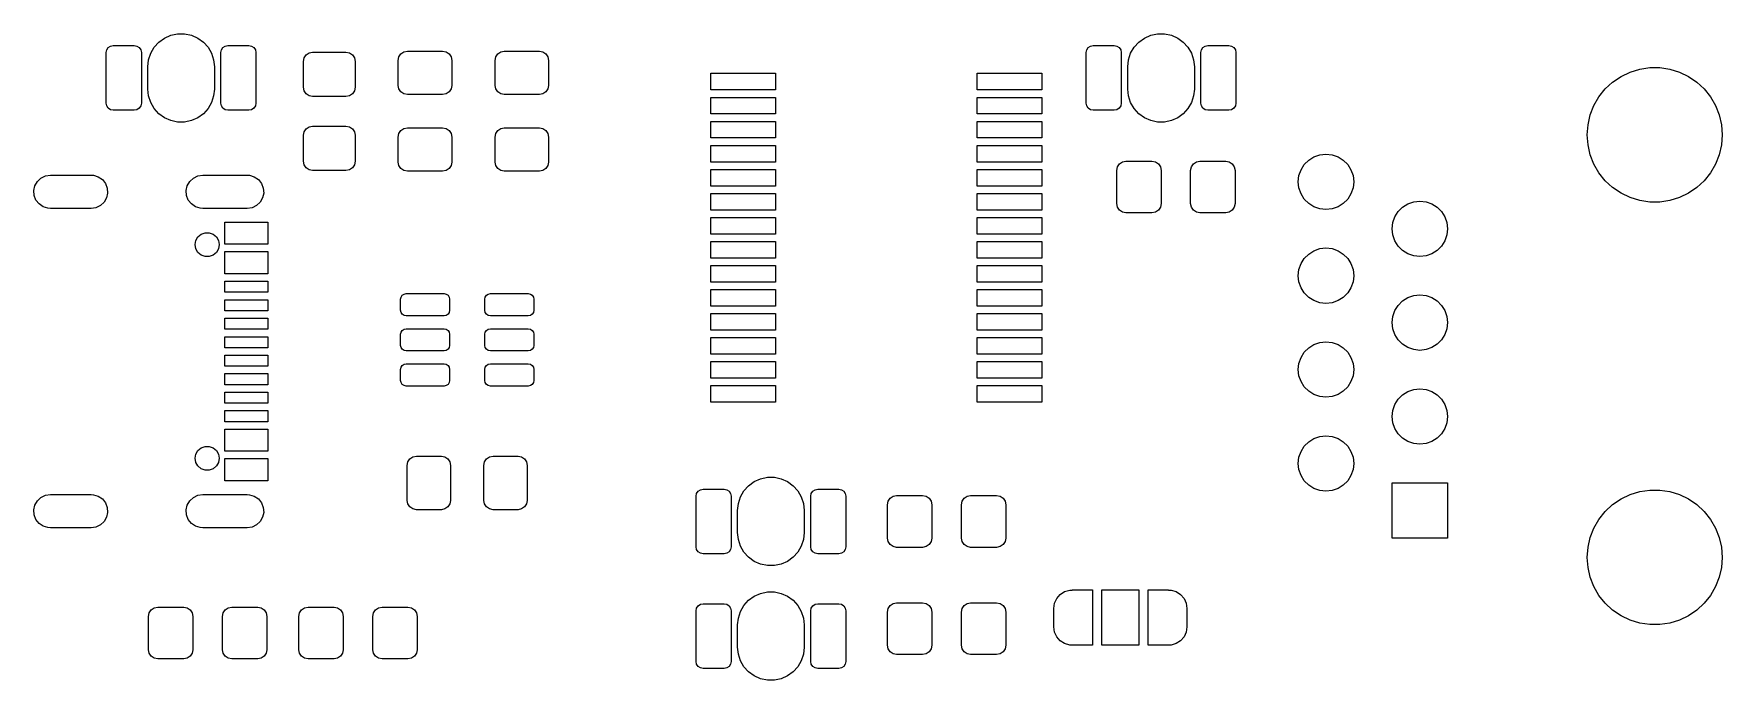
# Model space of a CAD drawing. Extents: x 4.89 to 6.69, y -3.85 to -3.16.
import ezdxf

# ---------------------------------------------------------------- set-up
doc = ezdxf.new("R2010")
doc.units = 0
doc.header["$MEASUREMENT"] = 0
doc.layers.add('BLACK', color=7, linetype='CONTINUOUS')

msp = doc.modelspace()

# ---------------------------------------------------------------- linework, layer by layer
at = {"layer": 'BLACK', "linetype": 'CONTINUOUS'}
for p, q in [((5.02953, -3.16616), (5.03629, -3.16315)), ((5.03629, -3.16315), (5.04354, -3.16161)), ((5.04354, -3.16161), (5.05095, -3.16161)), ((5.05095, -3.16161), (5.05819, -3.16315)), ((5.05819, -3.16315), (5.06496, -3.16616)), ((6.07283, -3.16616), (6.0796, -3.16315)), ((6.0796, -3.16315), (6.08685, -3.16161)), ((6.08685, -3.16161), (6.09425, -3.16161)), ((6.09425, -3.16161), (6.1015, -3.16315)), ((6.1015, -3.16315), (6.10827, -3.16616)), ((4.96752, -3.18169), (4.96809, -3.17883)), ((4.96752, -3.23563), (4.96752, -3.18169)), ((4.96809, -3.17883), (4.96971, -3.1764)), ((4.96971, -3.1764), (4.97214, -3.17478)), ((4.97214, -3.17478), (4.975, -3.17421)), ((4.975, -3.17421), (4.99744, -3.17421)), ((4.99744, -3.17421), (5.0003, -3.17478)), ((5.0003, -3.17478), (5.00273, -3.1764)), ((5.00273, -3.1764), (5.00435, -3.17883)), ((5.00435, -3.17883), (5.00492, -3.18169)), ((5.00492, -3.18169), (5.00492, -3.23563)), ((5.01487, -3.18244), (5.01858, -3.17602)), ((5.01858, -3.17602), (5.02353, -3.17052)), ((5.02353, -3.17052), (5.02953, -3.16616)), ((5.06496, -3.16616), (5.07095, -3.17052)), ((5.07095, -3.17052), (5.07591, -3.17602)), ((5.07591, -3.17602), (5.07961, -3.18244)), ((5.08957, -3.18169), (5.09014, -3.17883)), ((5.08957, -3.23563), (5.08957, -3.18169)), ((5.09014, -3.17883), (5.09176, -3.1764)), ((5.09176, -3.1764), (5.09418, -3.17478)), ((5.09418, -3.17478), (5.09705, -3.17421)), ((5.09705, -3.17421), (5.11949, -3.17421)), ((5.11949, -3.17421), (5.12235, -3.17478)), ((5.12235, -3.17478), (5.12478, -3.1764)), ((5.12478, -3.1764), (5.1264, -3.17883)), ((5.1264, -3.17883), (5.12697, -3.18169)), ((5.12697, -3.18169), (5.12697, -3.23563)), ((5.18352, -3.18191), (5.18728, -3.18116)), ((5.18728, -3.18116), (5.22272, -3.18116)), ((5.22272, -3.18116), (5.22648, -3.18191)), ((5.28125, -3.18306), (5.28444, -3.18093)), ((5.28444, -3.18093), (5.28821, -3.18018)), ((5.28821, -3.18018), (5.32561, -3.18018)), ((5.32561, -3.18018), (5.32938, -3.18093)), ((5.32938, -3.18093), (5.33257, -3.18306)), ((5.38434, -3.18306), (5.38753, -3.18093)), ((5.38753, -3.18093), (5.3913, -3.18018)), ((5.3913, -3.18018), (5.4287, -3.18018)), ((5.4287, -3.18018), (5.43247, -3.18093)), ((5.43247, -3.18093), (5.43566, -3.18306)), ((6.01083, -3.18169), (6.0114, -3.17883)), ((6.01083, -3.23563), (6.01083, -3.18169)), ((6.0114, -3.17883), (6.01302, -3.1764)), ((6.01302, -3.1764), (6.01544, -3.17478)), ((6.01544, -3.17478), (6.01831, -3.17421)), ((6.01831, -3.17421), (6.04075, -3.17421)), ((6.04075, -3.17421), (6.04361, -3.17478)), ((6.04361, -3.17478), (6.04604, -3.1764)), ((6.04604, -3.1764), (6.04766, -3.17883)), ((6.04766, -3.17883), (6.04823, -3.18169)), ((6.04823, -3.18169), (6.04823, -3.23563)), ((6.05818, -3.18244), (6.06189, -3.17602)), ((6.06189, -3.17602), (6.06684, -3.17052)), ((6.06684, -3.17052), (6.07283, -3.16616)), ((6.10827, -3.16616), (6.11426, -3.17052)), ((6.11426, -3.17052), (6.11922, -3.17602)), ((6.11922, -3.17602), (6.12292, -3.18244)), ((6.13287, -3.18169), (6.13344, -3.17883)), ((6.13287, -3.23563), (6.13287, -3.18169)), ((6.13344, -3.17883), (6.13506, -3.1764)), ((6.13506, -3.1764), (6.13749, -3.17478)), ((6.13749, -3.17478), (6.14035, -3.17421)), ((6.14035, -3.17421), (6.1628, -3.17421)), ((6.1628, -3.17421), (6.16566, -3.17478)), ((6.16566, -3.17478), (6.16808, -3.1764)), ((6.16808, -3.1764), (6.16971, -3.17883)), ((6.16971, -3.17883), (6.17028, -3.18169)), ((6.17028, -3.18169), (6.17028, -3.23563)), ((5.01181, -3.19685), (5.01259, -3.18948)), ((5.01181, -3.22047), (5.01181, -3.19685)), ((5.01259, -3.18948), (5.01487, -3.18244)), ((5.07961, -3.18244), (5.0819, -3.18948)), ((5.0819, -3.18948), (5.08268, -3.19685)), ((5.08268, -3.19685), (5.08268, -3.22047)), ((5.17744, -3.191), (5.17819, -3.18724)), ((5.17744, -3.21856), (5.17744, -3.191)), ((5.17819, -3.18724), (5.18032, -3.18404)), ((5.18032, -3.18404), (5.18352, -3.18191)), ((5.22648, -3.18191), (5.22968, -3.18404)), ((5.22968, -3.18404), (5.23181, -3.18724)), ((5.23181, -3.18724), (5.23256, -3.191)), ((5.23256, -3.191), (5.23256, -3.21856)), ((5.27837, -3.19002), (5.27912, -3.18625)), ((5.27837, -3.21659), (5.27837, -3.19002)), ((5.27912, -3.18625), (5.28125, -3.18306)), ((5.33257, -3.18306), (5.3347, -3.18625)), ((5.3347, -3.18625), (5.33545, -3.19002)), ((5.33545, -3.19002), (5.33545, -3.21659)), ((5.38146, -3.19002), (5.38221, -3.18625)), ((5.38146, -3.21659), (5.38146, -3.19002)), ((5.38221, -3.18625), (5.38434, -3.18306)), ((5.43566, -3.18306), (5.43779, -3.18625)), ((5.43779, -3.18625), (5.43854, -3.19002)), ((5.43854, -3.19002), (5.43854, -3.21659)), ((6.05512, -3.19685), (6.05589, -3.18948)), ((6.05512, -3.22047), (6.05512, -3.19685)), ((6.05589, -3.18948), (6.05818, -3.18244)), ((6.12292, -3.18244), (6.12521, -3.18948)), ((6.12521, -3.18948), (6.12598, -3.19685)), ((6.12598, -3.19685), (6.12598, -3.22047)), ((6.58989, -3.20241), (6.60015, -3.19924)), ((6.60015, -3.19924), (6.61077, -3.19764)), ((6.61077, -3.19764), (6.62151, -3.19764)), ((6.62151, -3.19764), (6.63213, -3.19924)), ((6.63213, -3.19924), (6.64239, -3.20241)), ((5.27912, -3.22036), (5.27837, -3.21659)), ((5.33545, -3.21659), (5.3347, -3.22036)), ((5.38221, -3.22036), (5.38146, -3.21659)), ((5.43854, -3.21659), (5.43779, -3.22036)), ((5.61122, -3.22146), (5.61122, -3.20374)), ((5.61122, -3.20374), (5.68012, -3.20374)), ((5.68012, -3.20374), (5.68012, -3.22146)), ((5.89469, -3.22146), (5.89469, -3.20374)), ((5.89469, -3.20374), (5.96358, -3.20374)), ((5.96358, -3.20374), (5.96358, -3.22146)), ((6.56347, -3.22042), (6.57134, -3.21312)), ((6.57134, -3.21312), (6.58022, -3.20707)), ((6.58022, -3.20707), (6.58989, -3.20241)), ((6.64239, -3.20241), (6.65207, -3.20707)), ((6.65207, -3.20707), (6.66094, -3.21312)), ((6.66094, -3.21312), (6.66881, -3.22042)), ((4.96809, -3.23849), (4.96752, -3.23563)), ((5.00492, -3.23563), (5.00435, -3.23849)), ((5.01259, -3.22784), (5.01181, -3.22047)), ((5.01487, -3.23488), (5.01259, -3.22784)), ((5.01858, -3.2413), (5.01487, -3.23488)), ((5.07961, -3.23488), (5.07591, -3.2413)), ((5.0819, -3.22784), (5.07961, -3.23488)), ((5.08268, -3.22047), (5.0819, -3.22784)), ((5.09014, -3.23849), (5.08957, -3.23563)), ((5.12697, -3.23563), (5.1264, -3.23849)), ((5.17819, -3.22233), (5.17744, -3.21856)), ((5.18032, -3.22552), (5.17819, -3.22233)), ((5.18352, -3.22766), (5.18032, -3.22552)), ((5.18728, -3.22841), (5.18352, -3.22766)), ((5.22272, -3.22841), (5.18728, -3.22841)), ((5.22648, -3.22766), (5.22272, -3.22841)), ((5.22968, -3.22552), (5.22648, -3.22766)), ((5.23181, -3.22233), (5.22968, -3.22552)), ((5.23256, -3.21856), (5.23181, -3.22233)), ((5.28125, -3.22355), (5.27912, -3.22036)), ((5.28444, -3.22569), (5.28125, -3.22355)), ((5.28821, -3.22644), (5.28444, -3.22569)), ((5.32561, -3.22644), (5.28821, -3.22644)), ((5.32938, -3.22569), (5.32561, -3.22644)), ((5.33257, -3.22355), (5.32938, -3.22569)), ((5.3347, -3.22036), (5.33257, -3.22355)), ((5.38434, -3.22355), (5.38221, -3.22036)), ((5.38753, -3.22569), (5.38434, -3.22355)), ((5.3913, -3.22644), (5.38753, -3.22569)), ((5.4287, -3.22644), (5.3913, -3.22644)), ((5.43247, -3.22569), (5.4287, -3.22644)), ((5.43566, -3.22355), (5.43247, -3.22569)), ((5.43779, -3.22036), (5.43566, -3.22355)), ((5.68012, -3.22146), (5.61122, -3.22146)), ((5.61122, -3.24705), (5.61122, -3.22933)), ((5.61122, -3.22933), (5.68012, -3.22933)), ((5.68012, -3.22933), (5.68012, -3.24705)), ((5.96358, -3.22146), (5.89469, -3.22146)), ((5.89469, -3.24705), (5.89469, -3.22933)), ((5.89469, -3.22933), (5.96358, -3.22933)), ((5.96358, -3.22933), (5.96358, -3.24705)), ((6.0114, -3.23849), (6.01083, -3.23563)), ((6.04823, -3.23563), (6.04766, -3.23849)), ((6.05589, -3.22784), (6.05512, -3.22047)), ((6.05818, -3.23488), (6.05589, -3.22784)), ((6.06189, -3.2413), (6.05818, -3.23488)), ((6.12292, -3.23488), (6.11922, -3.2413)), ((6.12521, -3.22784), (6.12292, -3.23488)), ((6.12598, -3.22047), (6.12521, -3.22784)), ((6.13344, -3.23849), (6.13287, -3.23563)), ((6.17028, -3.23563), (6.16971, -3.23849)), ((6.55141, -3.23812), (6.55678, -3.22882)), ((6.55678, -3.22882), (6.56347, -3.22042)), ((6.66881, -3.22042), (6.67551, -3.22882)), ((6.67551, -3.22882), (6.68088, -3.23812)), ((4.96971, -3.24092), (4.96809, -3.23849)), ((4.97214, -3.24254), (4.96971, -3.24092)), ((4.975, -3.24311), (4.97214, -3.24254)), ((4.99744, -3.24311), (4.975, -3.24311)), ((5.0003, -3.24254), (4.99744, -3.24311)), ((5.00273, -3.24092), (5.0003, -3.24254)), ((5.00435, -3.23849), (5.00273, -3.24092)), ((5.02353, -3.2468), (5.01858, -3.2413)), ((5.02953, -3.25116), (5.02353, -3.2468)), ((5.03629, -3.25417), (5.02953, -3.25116)), ((5.06496, -3.25116), (5.05819, -3.25417)), ((5.07095, -3.2468), (5.06496, -3.25116)), ((5.07591, -3.2413), (5.07095, -3.2468)), ((5.09176, -3.24092), (5.09014, -3.23849)), ((5.09418, -3.24254), (5.09176, -3.24092)), ((5.09705, -3.24311), (5.09418, -3.24254)), ((5.11949, -3.24311), (5.09705, -3.24311)), ((5.12235, -3.24254), (5.11949, -3.24311)), ((5.12478, -3.24092), (5.12235, -3.24254)), ((5.1264, -3.23849), (5.12478, -3.24092)), ((5.68012, -3.24705), (5.61122, -3.24705)), ((5.96358, -3.24705), (5.89469, -3.24705)), ((6.01302, -3.24092), (6.0114, -3.23849)), ((6.01544, -3.24254), (6.01302, -3.24092)), ((6.01831, -3.24311), (6.01544, -3.24254)), ((6.04075, -3.24311), (6.01831, -3.24311)), ((6.04361, -3.24254), (6.04075, -3.24311)), ((6.04604, -3.24092), (6.04361, -3.24254)), ((6.04766, -3.23849), (6.04604, -3.24092)), ((6.06684, -3.2468), (6.06189, -3.2413)), ((6.07283, -3.25116), (6.06684, -3.2468)), ((6.0796, -3.25417), (6.07283, -3.25116)), ((6.10827, -3.25116), (6.1015, -3.25417)), ((6.11426, -3.2468), (6.10827, -3.25116)), ((6.11922, -3.2413), (6.11426, -3.2468)), ((6.13506, -3.24092), (6.13344, -3.23849)), ((6.13749, -3.24254), (6.13506, -3.24092)), ((6.14035, -3.24311), (6.13749, -3.24254)), ((6.1628, -3.24311), (6.14035, -3.24311)), ((6.16566, -3.24254), (6.1628, -3.24311)), ((6.16808, -3.24092), (6.16566, -3.24254)), ((6.16971, -3.23849), (6.16808, -3.24092)), ((6.54509, -3.25858), (6.54748, -3.24811)), ((6.54748, -3.24811), (6.55141, -3.23812)), ((6.68088, -3.23812), (6.6848, -3.24811)), ((6.6848, -3.24811), (6.68719, -3.25858)), ((5.04354, -3.25571), (5.03629, -3.25417)), ((5.05095, -3.25571), (5.04354, -3.25571)), ((5.05819, -3.25417), (5.05095, -3.25571)), ((5.17744, -3.26974), (5.17819, -3.26598)), ((5.17744, -3.2973), (5.17744, -3.26974)), ((5.17819, -3.26598), (5.18032, -3.26278)), ((5.18032, -3.26278), (5.18352, -3.26065)), ((5.18352, -3.26065), (5.18728, -3.2599)), ((5.18728, -3.2599), (5.22272, -3.2599)), ((5.22272, -3.2599), (5.22648, -3.26065)), ((5.22648, -3.26065), (5.22968, -3.26278)), ((5.22968, -3.26278), (5.23181, -3.26598)), ((5.23181, -3.26598), (5.23256, -3.26974)), ((5.23256, -3.26974), (5.23256, -3.2973)), ((5.27837, -3.27171), (5.27912, -3.26795)), ((5.27912, -3.26795), (5.28125, -3.26475)), ((5.28125, -3.26475), (5.28444, -3.26262)), ((5.28444, -3.26262), (5.28821, -3.26187)), ((5.28821, -3.26187), (5.32561, -3.26187)), ((5.32561, -3.26187), (5.32938, -3.26262)), ((5.32938, -3.26262), (5.33257, -3.26475)), ((5.33257, -3.26475), (5.3347, -3.26795)), ((5.3347, -3.26795), (5.33545, -3.27171)), ((5.38146, -3.27171), (5.38221, -3.26795)), ((5.38221, -3.26795), (5.38434, -3.26475)), ((5.38434, -3.26475), (5.38753, -3.26262)), ((5.38753, -3.26262), (5.3913, -3.26187)), ((5.3913, -3.26187), (5.4287, -3.26187)), ((5.4287, -3.26187), (5.43247, -3.26262)), ((5.43247, -3.26262), (5.43566, -3.26475)), ((5.43566, -3.26475), (5.43779, -3.26795)), ((5.43779, -3.26795), (5.43854, -3.27171)), ((5.61122, -3.27264), (5.61122, -3.25492)), ((5.61122, -3.25492), (5.68012, -3.25492)), ((5.68012, -3.25492), (5.68012, -3.27264)), ((5.89469, -3.27264), (5.89469, -3.25492)), ((5.89469, -3.25492), (5.96358, -3.25492)), ((5.96358, -3.25492), (5.96358, -3.27264)), ((6.08685, -3.25571), (6.0796, -3.25417)), ((6.09425, -3.25571), (6.08685, -3.25571)), ((6.1015, -3.25417), (6.09425, -3.25571)), ((6.54429, -3.26929), (6.54509, -3.25858)), ((6.54509, -3.28), (6.54429, -3.26929)), ((6.68719, -3.25858), (6.68799, -3.26929)), ((6.68799, -3.26929), (6.68719, -3.28)), ((5.27837, -3.29829), (5.27837, -3.27171)), ((5.33545, -3.27171), (5.33545, -3.29829)), ((5.38146, -3.29829), (5.38146, -3.27171)), ((5.43854, -3.27171), (5.43854, -3.29829)), ((5.68012, -3.27264), (5.61122, -3.27264)), ((5.61122, -3.29823), (5.61122, -3.28051)), ((5.61122, -3.28051), (5.68012, -3.28051)), ((5.68012, -3.28051), (5.68012, -3.29823)), ((5.96358, -3.27264), (5.89469, -3.27264)), ((5.89469, -3.29823), (5.89469, -3.28051)), ((5.89469, -3.28051), (5.96358, -3.28051)), ((5.96358, -3.28051), (5.96358, -3.29823)), ((6.54748, -3.29047), (6.54509, -3.28)), ((6.68719, -3.28), (6.6848, -3.29047)), ((5.17819, -3.30107), (5.17744, -3.2973)), ((5.18032, -3.30426), (5.17819, -3.30107)), ((5.18352, -3.3064), (5.18032, -3.30426)), ((5.18728, -3.30715), (5.18352, -3.3064)), ((5.22272, -3.30715), (5.18728, -3.30715)), ((5.22648, -3.3064), (5.22272, -3.30715)), ((5.22968, -3.30426), (5.22648, -3.3064)), ((5.23181, -3.30107), (5.22968, -3.30426)), ((5.23256, -3.2973), (5.23181, -3.30107)), ((5.27912, -3.30205), (5.27837, -3.29829)), ((5.28125, -3.30525), (5.27912, -3.30205)), ((5.28444, -3.30738), (5.28125, -3.30525)), ((5.28821, -3.30813), (5.28444, -3.30738)), ((5.32938, -3.30738), (5.32561, -3.30813)), ((5.33257, -3.30525), (5.32938, -3.30738)), ((5.3347, -3.30205), (5.33257, -3.30525)), ((5.33545, -3.29829), (5.3347, -3.30205)), ((5.38221, -3.30205), (5.38146, -3.29829)), ((5.38434, -3.30525), (5.38221, -3.30205)), ((5.38753, -3.30738), (5.38434, -3.30525)), ((5.3913, -3.30813), (5.38753, -3.30738)), ((5.43247, -3.30738), (5.4287, -3.30813)), ((5.43566, -3.30525), (5.43247, -3.30738)), ((5.43779, -3.30205), (5.43566, -3.30525)), ((5.43854, -3.29829), (5.43779, -3.30205)), ((5.68012, -3.29823), (5.61122, -3.29823)), ((5.61122, -3.32382), (5.61122, -3.3061)), ((5.61122, -3.3061), (5.68012, -3.3061)), ((5.68012, -3.3061), (5.68012, -3.32382)), ((5.96358, -3.29823), (5.89469, -3.29823)), ((5.89469, -3.32382), (5.89469, -3.3061)), ((5.89469, -3.3061), (5.96358, -3.3061)), ((5.96358, -3.3061), (5.96358, -3.32382)), ((6.04331, -3.30709), (6.04406, -3.30332)), ((6.04331, -3.34252), (6.04331, -3.30709)), ((6.04406, -3.30332), (6.04619, -3.30013)), ((6.04619, -3.30013), (6.04938, -3.29799)), ((6.04938, -3.29799), (6.05315, -3.29724)), ((6.05315, -3.29724), (6.08071, -3.29724)), ((6.08071, -3.29724), (6.08448, -3.29799)), ((6.08448, -3.29799), (6.08767, -3.30013)), ((6.08767, -3.30013), (6.0898, -3.30332)), ((6.0898, -3.30332), (6.09055, -3.30709)), ((6.09055, -3.30709), (6.09055, -3.34252)), ((6.12205, -3.30709), (6.1228, -3.30332)), ((6.12205, -3.34252), (6.12205, -3.30709)), ((6.1228, -3.30332), (6.12493, -3.30013)), ((6.12493, -3.30013), (6.12812, -3.29799)), ((6.12812, -3.29799), (6.13189, -3.29724)), ((6.13189, -3.29724), (6.15945, -3.29724)), ((6.15945, -3.29724), (6.16322, -3.29799)), ((6.16322, -3.29799), (6.16641, -3.30013)), ((6.16641, -3.30013), (6.16854, -3.30332)), ((6.16854, -3.30332), (6.16929, -3.30709)), ((6.16929, -3.30709), (6.16929, -3.34252)), ((6.23735, -3.31272), (6.23954, -3.30648)), ((6.23954, -3.30648), (6.24306, -3.30088)), ((6.24306, -3.30088), (6.24773, -3.29621)), ((6.24773, -3.29621), (6.25333, -3.29269)), ((6.25333, -3.29269), (6.25957, -3.2905)), ((6.25957, -3.2905), (6.26614, -3.28976)), ((6.26614, -3.28976), (6.27271, -3.2905)), ((6.27271, -3.2905), (6.27895, -3.29269)), ((6.27895, -3.29269), (6.28455, -3.29621)), ((6.28455, -3.29621), (6.28923, -3.30088)), ((6.28923, -3.30088), (6.29275, -3.30648)), ((6.29275, -3.30648), (6.29493, -3.31272)), ((6.55141, -3.30047), (6.54748, -3.29047)), ((6.55678, -3.30977), (6.55141, -3.30047)), ((6.68088, -3.30047), (6.67551, -3.30977)), ((6.6848, -3.29047), (6.68088, -3.30047)), ((4.8904, -3.3286), (4.89158, -3.32345)), ((4.89158, -3.32345), (4.89422, -3.31888)), ((4.89422, -3.31888), (4.89809, -3.31528)), ((4.89809, -3.31528), (4.90285, -3.31299)), ((4.90285, -3.31299), (4.90807, -3.3122)), ((4.90807, -3.3122), (4.95138, -3.3122)), ((4.95138, -3.3122), (4.95402, -3.3124)), ((4.95402, -3.3124), (4.95906, -3.31396)), ((4.95906, -3.31396), (4.96343, -3.31693)), ((4.96343, -3.31693), (4.96672, -3.32106)), ((4.96672, -3.32106), (4.96865, -3.32598)), ((5.05261, -3.3286), (5.05378, -3.32345)), ((5.05378, -3.32345), (5.05642, -3.31888)), ((5.05642, -3.31888), (5.0603, -3.31528)), ((5.0603, -3.31528), (5.06505, -3.31299)), ((5.06505, -3.31299), (5.07028, -3.3122)), ((5.07028, -3.3122), (5.11752, -3.3122)), ((5.11752, -3.3122), (5.12016, -3.3124)), ((5.12016, -3.3124), (5.12521, -3.31396)), ((5.12521, -3.31396), (5.12957, -3.31693)), ((5.12957, -3.31693), (5.13286, -3.32106)), ((5.13286, -3.32106), (5.13479, -3.32598)), ((5.32561, -3.30813), (5.28821, -3.30813)), ((5.4287, -3.30813), (5.3913, -3.30813)), ((5.68012, -3.32382), (5.61122, -3.32382)), ((5.96358, -3.32382), (5.89469, -3.32382)), ((6.23661, -3.31929), (6.23735, -3.31272)), ((6.23735, -3.32586), (6.23661, -3.31929)), ((6.29493, -3.31272), (6.29567, -3.31929)), ((6.29567, -3.31929), (6.29493, -3.32586)), ((6.56347, -3.31816), (6.55678, -3.30977)), ((6.57134, -3.32547), (6.56347, -3.31816)), ((6.58022, -3.33152), (6.57134, -3.32547)), ((6.66094, -3.32547), (6.65207, -3.33152)), ((6.66881, -3.31816), (6.66094, -3.32547)), ((6.67551, -3.30977), (6.66881, -3.31816)), ((4.8908, -3.33386), (4.8904, -3.3286)), ((4.89273, -3.33878), (4.8908, -3.33386)), ((4.89602, -3.34291), (4.89273, -3.33878)), ((4.90038, -3.34588), (4.89602, -3.34291)), ((4.96523, -3.34097), (4.96136, -3.34456)), ((4.96787, -3.33639), (4.96523, -3.34097)), ((4.96904, -3.33125), (4.96787, -3.33639)), ((4.96865, -3.32598), (4.96904, -3.33125)), ((5.053, -3.33386), (5.05261, -3.3286)), ((5.05493, -3.33878), (5.053, -3.33386)), ((5.05823, -3.34291), (5.05493, -3.33878)), ((5.06259, -3.34588), (5.05823, -3.34291)), ((5.13137, -3.34097), (5.1275, -3.34456)), ((5.13401, -3.33639), (5.13137, -3.34097)), ((5.13519, -3.33125), (5.13401, -3.33639)), ((5.13479, -3.32598), (5.13519, -3.33125)), ((5.61122, -3.34941), (5.61122, -3.33169)), ((5.61122, -3.33169), (5.68012, -3.33169)), ((5.68012, -3.33169), (5.68012, -3.34941)), ((5.89469, -3.34941), (5.89469, -3.33169)), ((5.89469, -3.33169), (5.96358, -3.33169)), ((5.96358, -3.33169), (5.96358, -3.34941)), ((6.04406, -3.34629), (6.04331, -3.34252)), ((6.09055, -3.34252), (6.0898, -3.34629)), ((6.1228, -3.34629), (6.12205, -3.34252)), ((6.16929, -3.34252), (6.16854, -3.34629)), ((6.23954, -3.3321), (6.23735, -3.32586)), ((6.24306, -3.3377), (6.23954, -3.3321)), ((6.24773, -3.34238), (6.24306, -3.3377)), ((6.25333, -3.34589), (6.24773, -3.34238)), ((6.28455, -3.34238), (6.27895, -3.34589)), ((6.28923, -3.3377), (6.28455, -3.34238)), ((6.29275, -3.3321), (6.28923, -3.3377)), ((6.29493, -3.32586), (6.29275, -3.3321)), ((6.34773, -3.34621), (6.35333, -3.34269)), ((6.35333, -3.34269), (6.35957, -3.3405)), ((6.35957, -3.3405), (6.36614, -3.33976)), ((6.36614, -3.33976), (6.37271, -3.3405)), ((6.37271, -3.3405), (6.37895, -3.34269)), ((6.37895, -3.34269), (6.38455, -3.34621)), ((6.58989, -3.33617), (6.58022, -3.33152)), ((6.60015, -3.33934), (6.58989, -3.33617)), ((6.61077, -3.34094), (6.60015, -3.33934)), ((6.62151, -3.34094), (6.61077, -3.34094)), ((6.63213, -3.33934), (6.62151, -3.34094)), ((6.64239, -3.33617), (6.63213, -3.33934)), ((6.65207, -3.33152), (6.64239, -3.33617)), ((4.90543, -3.34744), (4.90038, -3.34588)), ((4.90807, -3.34764), (4.90543, -3.34744)), ((4.95138, -3.34764), (4.90807, -3.34764)), ((4.9566, -3.34685), (4.95138, -3.34764)), ((4.96136, -3.34456), (4.9566, -3.34685)), ((5.06764, -3.34744), (5.06259, -3.34588)), ((5.07028, -3.34764), (5.06764, -3.34744)), ((5.11752, -3.34764), (5.07028, -3.34764)), ((5.12274, -3.34685), (5.11752, -3.34764)), ((5.1275, -3.34456), (5.12274, -3.34685)), ((5.68012, -3.34941), (5.61122, -3.34941)), ((5.61122, -3.375), (5.61122, -3.35728)), ((5.61122, -3.35728), (5.68012, -3.35728)), ((5.68012, -3.35728), (5.68012, -3.375)), ((5.96358, -3.34941), (5.89469, -3.34941)), ((5.89469, -3.375), (5.89469, -3.35728)), ((5.89469, -3.35728), (5.96358, -3.35728)), ((5.96358, -3.35728), (5.96358, -3.375)), ((6.04619, -3.34948), (6.04406, -3.34629)), ((6.04938, -3.35161), (6.04619, -3.34948)), ((6.05315, -3.35236), (6.04938, -3.35161)), ((6.08071, -3.35236), (6.05315, -3.35236)), ((6.08448, -3.35161), (6.08071, -3.35236)), ((6.08767, -3.34948), (6.08448, -3.35161)), ((6.0898, -3.34629), (6.08767, -3.34948)), ((6.12493, -3.34948), (6.1228, -3.34629)), ((6.12812, -3.35161), (6.12493, -3.34948)), ((6.13189, -3.35236), (6.12812, -3.35161)), ((6.15945, -3.35236), (6.13189, -3.35236)), ((6.16322, -3.35161), (6.15945, -3.35236)), ((6.16641, -3.34948), (6.16322, -3.35161)), ((6.16854, -3.34629), (6.16641, -3.34948)), ((6.25957, -3.34808), (6.25333, -3.34589)), ((6.26614, -3.34882), (6.25957, -3.34808)), ((6.27271, -3.34808), (6.26614, -3.34882)), ((6.27895, -3.34589), (6.27271, -3.34808)), ((6.33735, -3.36272), (6.33954, -3.35648)), ((6.33954, -3.35648), (6.34306, -3.35088)), ((6.34306, -3.35088), (6.34773, -3.34621)), ((6.38455, -3.34621), (6.38923, -3.35088)), ((6.38923, -3.35088), (6.39275, -3.35648)), ((6.39275, -3.35648), (6.39493, -3.36272)), ((5.06298, -3.38184), (5.0652, -3.378)), ((5.0652, -3.378), (5.0686, -3.37514)), ((5.0686, -3.37514), (5.07278, -3.37362)), ((5.07278, -3.37362), (5.07722, -3.37362)), ((5.07722, -3.37362), (5.0814, -3.37514)), ((5.0814, -3.37514), (5.0848, -3.378)), ((5.0848, -3.378), (5.08702, -3.38184)), ((5.0939, -3.38583), (5.0939, -3.3622)), ((5.0939, -3.3622), (5.13957, -3.3622)), ((5.13957, -3.3622), (5.13957, -3.38583)), ((5.68012, -3.375), (5.61122, -3.375)), ((5.96358, -3.375), (5.89469, -3.375)), ((6.33661, -3.36929), (6.33735, -3.36272)), ((6.33735, -3.37586), (6.33661, -3.36929)), ((6.33954, -3.3821), (6.33735, -3.37586)), ((6.39493, -3.37586), (6.39275, -3.3821)), ((6.39493, -3.36272), (6.39567, -3.36929)), ((6.39567, -3.36929), (6.39493, -3.37586)), ((5.0622, -3.38622), (5.06298, -3.38184)), ((5.06298, -3.3906), (5.0622, -3.38622)), ((5.0652, -3.39445), (5.06298, -3.3906)), ((5.0686, -3.3973), (5.0652, -3.39445)), ((5.07278, -3.39882), (5.0686, -3.3973)), ((5.0814, -3.3973), (5.07722, -3.39882)), ((5.0848, -3.39445), (5.0814, -3.3973)), ((5.08702, -3.3906), (5.0848, -3.39445)), ((5.08702, -3.38184), (5.0878, -3.38622)), ((5.0878, -3.38622), (5.08702, -3.3906)), ((5.13957, -3.38583), (5.0939, -3.38583)), ((5.0939, -3.41732), (5.0939, -3.3937)), ((5.0939, -3.3937), (5.13957, -3.3937)), ((5.13957, -3.3937), (5.13957, -3.41732)), ((5.61122, -3.40059), (5.61122, -3.38287)), ((5.61122, -3.38287), (5.68012, -3.38287)), ((5.68012, -3.38287), (5.68012, -3.40059)), ((5.89469, -3.40059), (5.89469, -3.38287)), ((5.89469, -3.38287), (5.96358, -3.38287)), ((5.96358, -3.38287), (5.96358, -3.40059)), ((6.24306, -3.40088), (6.24773, -3.39621)), ((6.24773, -3.39621), (6.25333, -3.39269)), ((6.25333, -3.39269), (6.25957, -3.3905)), ((6.25957, -3.3905), (6.26614, -3.38976)), ((6.26614, -3.38976), (6.27271, -3.3905)), ((6.27271, -3.3905), (6.27895, -3.39269)), ((6.27895, -3.39269), (6.28455, -3.39621)), ((6.28455, -3.39621), (6.28923, -3.40088)), ((6.34306, -3.3877), (6.33954, -3.3821)), ((6.34773, -3.39238), (6.34306, -3.3877)), ((6.35333, -3.39589), (6.34773, -3.39238)), ((6.35957, -3.39808), (6.35333, -3.39589)), ((6.37895, -3.39589), (6.37271, -3.39808)), ((6.38455, -3.39238), (6.37895, -3.39589)), ((6.38923, -3.3877), (6.38455, -3.39238)), ((6.39275, -3.3821), (6.38923, -3.3877)), ((5.07722, -3.39882), (5.07278, -3.39882)), ((5.68012, -3.40059), (5.61122, -3.40059)), ((5.61122, -3.42618), (5.61122, -3.40846)), ((5.61122, -3.40846), (5.68012, -3.40846)), ((5.68012, -3.40846), (5.68012, -3.42618)), ((5.96358, -3.40059), (5.89469, -3.40059)), ((5.89469, -3.42618), (5.89469, -3.40846)), ((5.89469, -3.40846), (5.96358, -3.40846)), ((5.96358, -3.40846), (5.96358, -3.42618)), ((6.23661, -3.41929), (6.23735, -3.41272)), ((6.23735, -3.41272), (6.23954, -3.40648)), ((6.23954, -3.40648), (6.24306, -3.40088)), ((6.28923, -3.40088), (6.29275, -3.40648)), ((6.29275, -3.40648), (6.29493, -3.41272)), ((6.29493, -3.41272), (6.29567, -3.41929)), ((6.36614, -3.39882), (6.35957, -3.39808)), ((6.37271, -3.39808), (6.36614, -3.39882)), ((5.13957, -3.41732), (5.0939, -3.41732)), ((5.0939, -3.43701), (5.0939, -3.4252)), ((5.0939, -3.4252), (5.13957, -3.4252)), ((5.13957, -3.4252), (5.13957, -3.43701)), ((5.68012, -3.42618), (5.61122, -3.42618)), ((5.96358, -3.42618), (5.89469, -3.42618)), ((6.23735, -3.42586), (6.23661, -3.41929)), ((6.23954, -3.4321), (6.23735, -3.42586)), ((6.24306, -3.4377), (6.23954, -3.4321)), ((6.29275, -3.4321), (6.28923, -3.4377)), ((6.29493, -3.42586), (6.29275, -3.4321)), ((6.29567, -3.41929), (6.29493, -3.42586)), ((5.13957, -3.43701), (5.0939, -3.43701)), ((5.0939, -3.45669), (5.0939, -3.44488)), ((5.0939, -3.44488), (5.13957, -3.44488)), ((5.13957, -3.44488), (5.13957, -3.45669)), ((5.281, -3.44429), (5.28145, -3.44203)), ((5.281, -3.4561), (5.281, -3.44429)), ((5.28145, -3.44203), (5.28273, -3.44012)), ((5.28273, -3.44012), (5.28465, -3.43884)), ((5.28465, -3.43884), (5.28691, -3.43839)), ((5.28691, -3.43839), (5.32726, -3.43839)), ((5.32726, -3.43839), (5.32952, -3.43884)), ((5.32952, -3.43884), (5.33144, -3.44012)), ((5.33144, -3.44012), (5.33272, -3.44203)), ((5.33272, -3.44203), (5.33317, -3.44429)), ((5.33317, -3.44429), (5.33317, -3.4561)), ((5.37057, -3.44429), (5.37102, -3.44203)), ((5.37057, -3.4561), (5.37057, -3.44429)), ((5.37102, -3.44203), (5.3723, -3.44012)), ((5.3723, -3.44012), (5.37422, -3.43884)), ((5.37422, -3.43884), (5.37648, -3.43839)), ((5.37648, -3.43839), (5.41683, -3.43839)), ((5.41683, -3.43839), (5.41909, -3.43884)), ((5.41909, -3.43884), (5.42101, -3.44012)), ((5.42101, -3.44012), (5.42229, -3.44203)), ((5.42229, -3.44203), (5.42274, -3.44429)), ((5.42274, -3.44429), (5.42274, -3.4561)), ((5.61122, -3.45177), (5.61122, -3.43406)), ((5.61122, -3.43406), (5.68012, -3.43406)), ((5.68012, -3.43406), (5.68012, -3.45177)), ((5.89469, -3.45177), (5.89469, -3.43406)), ((5.89469, -3.43406), (5.96358, -3.43406)), ((5.96358, -3.43406), (5.96358, -3.45177)), ((6.24773, -3.44238), (6.24306, -3.4377)), ((6.25333, -3.44589), (6.24773, -3.44238)), ((6.25957, -3.44808), (6.25333, -3.44589)), ((6.26614, -3.44882), (6.25957, -3.44808)), ((6.27271, -3.44808), (6.26614, -3.44882)), ((6.27895, -3.44589), (6.27271, -3.44808)), ((6.28455, -3.44238), (6.27895, -3.44589)), ((6.28923, -3.4377), (6.28455, -3.44238)), ((6.33954, -3.45648), (6.34306, -3.45088)), ((6.34306, -3.45088), (6.34773, -3.44621)), ((6.34773, -3.44621), (6.35333, -3.44269)), ((6.35333, -3.44269), (6.35957, -3.4405)), ((6.35957, -3.4405), (6.36614, -3.43976)), ((6.36614, -3.43976), (6.37271, -3.4405)), ((6.37271, -3.4405), (6.37895, -3.44269)), ((6.37895, -3.44269), (6.38455, -3.44621)), ((6.38455, -3.44621), (6.38923, -3.45088)), ((6.38923, -3.45088), (6.39275, -3.45648)), ((5.13957, -3.45669), (5.0939, -3.45669)), ((5.0939, -3.47638), (5.0939, -3.46457)), ((5.0939, -3.46457), (5.13957, -3.46457)), ((5.13957, -3.46457), (5.13957, -3.47638)), ((5.28145, -3.45836), (5.281, -3.4561)), ((5.28273, -3.46028), (5.28145, -3.45836)), ((5.28465, -3.46156), (5.28273, -3.46028)), ((5.28691, -3.46201), (5.28465, -3.46156)), ((5.32726, -3.46201), (5.28691, -3.46201)), ((5.32952, -3.46156), (5.32726, -3.46201)), ((5.33144, -3.46028), (5.32952, -3.46156)), ((5.33272, -3.45836), (5.33144, -3.46028)), ((5.33317, -3.4561), (5.33272, -3.45836)), ((5.37102, -3.45836), (5.37057, -3.4561)), ((5.3723, -3.46028), (5.37102, -3.45836)), ((5.37422, -3.46156), (5.3723, -3.46028)), ((5.37648, -3.46201), (5.37422, -3.46156)), ((5.41683, -3.46201), (5.37648, -3.46201)), ((5.41909, -3.46156), (5.41683, -3.46201)), ((5.42101, -3.46028), (5.41909, -3.46156)), ((5.42229, -3.45836), (5.42101, -3.46028)), ((5.42274, -3.4561), (5.42229, -3.45836)), ((5.68012, -3.45177), (5.61122, -3.45177)), ((5.61122, -3.47736), (5.61122, -3.45965)), ((5.61122, -3.45965), (5.68012, -3.45965)), ((5.68012, -3.45965), (5.68012, -3.47736)), ((5.96358, -3.45177), (5.89469, -3.45177)), ((5.89469, -3.47736), (5.89469, -3.45965)), ((5.89469, -3.45965), (5.96358, -3.45965)), ((5.96358, -3.45965), (5.96358, -3.47736)), ((6.33661, -3.46929), (6.33735, -3.46272)), ((6.33735, -3.47586), (6.33661, -3.46929)), ((6.33735, -3.46272), (6.33954, -3.45648)), ((6.39275, -3.45648), (6.39493, -3.46272)), ((6.39493, -3.46272), (6.39567, -3.46929)), ((6.39567, -3.46929), (6.39493, -3.47586)), ((5.13957, -3.47638), (5.0939, -3.47638)), ((5.0939, -3.49606), (5.0939, -3.48425)), ((5.0939, -3.48425), (5.13957, -3.48425)), ((5.13957, -3.48425), (5.13957, -3.49606)), ((5.281, -3.48169), (5.28145, -3.47943)), ((5.281, -3.4935), (5.281, -3.48169)), ((5.28145, -3.47943), (5.28273, -3.47752)), ((5.28273, -3.47752), (5.28465, -3.47624)), ((5.28465, -3.47624), (5.28691, -3.47579)), ((5.28691, -3.47579), (5.32726, -3.47579)), ((5.32726, -3.47579), (5.32952, -3.47624)), ((5.32952, -3.47624), (5.33144, -3.47752)), ((5.33144, -3.47752), (5.33272, -3.47943)), ((5.33272, -3.47943), (5.33317, -3.48169)), ((5.33317, -3.48169), (5.33317, -3.4935)), ((5.37057, -3.48169), (5.37102, -3.47943)), ((5.37057, -3.4935), (5.37057, -3.48169)), ((5.37102, -3.47943), (5.3723, -3.47752)), ((5.3723, -3.47752), (5.37422, -3.47624)), ((5.37422, -3.47624), (5.37648, -3.47579)), ((5.37648, -3.47579), (5.41683, -3.47579)), ((5.41683, -3.47579), (5.41909, -3.47624)), ((5.41909, -3.47624), (5.42101, -3.47752)), ((5.42101, -3.47752), (5.42229, -3.47943)), ((5.42229, -3.47943), (5.42274, -3.48169)), ((5.42274, -3.48169), (5.42274, -3.4935)), ((5.68012, -3.47736), (5.61122, -3.47736)), ((5.61122, -3.50295), (5.61122, -3.48524)), ((5.61122, -3.48524), (5.68012, -3.48524)), ((5.68012, -3.48524), (5.68012, -3.50295)), ((5.96358, -3.47736), (5.89469, -3.47736)), ((5.89469, -3.50295), (5.89469, -3.48524)), ((5.89469, -3.48524), (5.96358, -3.48524)), ((5.96358, -3.48524), (5.96358, -3.50295)), ((6.33954, -3.4821), (6.33735, -3.47586)), ((6.34306, -3.4877), (6.33954, -3.4821)), ((6.39275, -3.4821), (6.38923, -3.4877)), ((6.39493, -3.47586), (6.39275, -3.4821)), ((5.13957, -3.49606), (5.0939, -3.49606)), ((5.0939, -3.51575), (5.0939, -3.50394)), ((5.0939, -3.50394), (5.13957, -3.50394)), ((5.13957, -3.50394), (5.13957, -3.51575)), ((5.28145, -3.49576), (5.281, -3.4935)), ((5.28273, -3.49768), (5.28145, -3.49576)), ((5.28465, -3.49896), (5.28273, -3.49768)), ((5.28691, -3.49941), (5.28465, -3.49896)), ((5.32726, -3.49941), (5.28691, -3.49941)), ((5.32952, -3.49896), (5.32726, -3.49941)), ((5.33144, -3.49768), (5.32952, -3.49896)), ((5.33272, -3.49576), (5.33144, -3.49768)), ((5.33317, -3.4935), (5.33272, -3.49576)), ((5.37102, -3.49576), (5.37057, -3.4935)), ((5.3723, -3.49768), (5.37102, -3.49576)), ((5.37422, -3.49896), (5.3723, -3.49768)), ((5.37648, -3.49941), (5.37422, -3.49896)), ((5.41683, -3.49941), (5.37648, -3.49941)), ((5.41909, -3.49896), (5.41683, -3.49941)), ((5.42101, -3.49768), (5.41909, -3.49896)), ((5.42229, -3.49576), (5.42101, -3.49768)), ((5.42274, -3.4935), (5.42229, -3.49576)), ((5.68012, -3.50295), (5.61122, -3.50295)), ((5.96358, -3.50295), (5.89469, -3.50295)), ((6.23954, -3.50648), (6.24306, -3.50088)), ((6.24306, -3.50088), (6.24773, -3.49621)), ((6.24773, -3.49621), (6.25333, -3.49269)), ((6.25333, -3.49269), (6.25957, -3.4905)), ((6.25957, -3.4905), (6.26614, -3.48976)), ((6.26614, -3.48976), (6.27271, -3.4905)), ((6.27271, -3.4905), (6.27895, -3.49269)), ((6.27895, -3.49269), (6.28455, -3.49621)), ((6.28455, -3.49621), (6.28923, -3.50088)), ((6.28923, -3.50088), (6.29275, -3.50648)), ((6.34773, -3.49238), (6.34306, -3.4877)), ((6.35333, -3.49589), (6.34773, -3.49238)), ((6.35957, -3.49808), (6.35333, -3.49589)), ((6.36614, -3.49882), (6.35957, -3.49808)), ((6.37271, -3.49808), (6.36614, -3.49882)), ((6.37895, -3.49589), (6.37271, -3.49808)), ((6.38455, -3.49238), (6.37895, -3.49589)), ((6.38923, -3.4877), (6.38455, -3.49238)), ((5.13957, -3.51575), (5.0939, -3.51575)), ((5.281, -3.51909), (5.28145, -3.51683)), ((5.281, -3.53091), (5.281, -3.51909)), ((5.28145, -3.51683), (5.28273, -3.51492)), ((5.28273, -3.51492), (5.28465, -3.51364)), ((5.28465, -3.51364), (5.28691, -3.51319)), ((5.28691, -3.51319), (5.32726, -3.51319)), ((5.32726, -3.51319), (5.32952, -3.51364)), ((5.32952, -3.51364), (5.33144, -3.51492)), ((5.33144, -3.51492), (5.33272, -3.51683)), ((5.33272, -3.51683), (5.33317, -3.51909)), ((5.33317, -3.51909), (5.33317, -3.53091)), ((5.37057, -3.51909), (5.37102, -3.51683)), ((5.37057, -3.53091), (5.37057, -3.51909)), ((5.37102, -3.51683), (5.3723, -3.51492)), ((5.3723, -3.51492), (5.37422, -3.51364)), ((5.37422, -3.51364), (5.37648, -3.51319)), ((5.37648, -3.51319), (5.41683, -3.51319)), ((5.41683, -3.51319), (5.41909, -3.51364)), ((5.41909, -3.51364), (5.42101, -3.51492)), ((5.42101, -3.51492), (5.42229, -3.51683)), ((5.42229, -3.51683), (5.42274, -3.51909)), ((5.42274, -3.51909), (5.42274, -3.53091)), ((5.61122, -3.52854), (5.61122, -3.51083)), ((5.61122, -3.51083), (5.68012, -3.51083)), ((5.68012, -3.51083), (5.68012, -3.52854)), ((5.89469, -3.52854), (5.89469, -3.51083)), ((5.89469, -3.51083), (5.96358, -3.51083)), ((5.96358, -3.51083), (5.96358, -3.52854)), ((6.23661, -3.51929), (6.23735, -3.51272)), ((6.23735, -3.52586), (6.23661, -3.51929)), ((6.23735, -3.51272), (6.23954, -3.50648)), ((6.29275, -3.50648), (6.29493, -3.51272)), ((6.29493, -3.51272), (6.29567, -3.51929)), ((6.29567, -3.51929), (6.29493, -3.52586)), ((5.0939, -3.53543), (5.0939, -3.52362)), ((5.0939, -3.52362), (5.13957, -3.52362)), ((5.13957, -3.53543), (5.0939, -3.53543)), ((5.13957, -3.52362), (5.13957, -3.53543)), ((5.28145, -3.53317), (5.281, -3.53091)), ((5.28273, -3.53508), (5.28145, -3.53317)), ((5.28465, -3.53636), (5.28273, -3.53508)), ((5.28691, -3.53681), (5.28465, -3.53636)), ((5.32726, -3.53681), (5.28691, -3.53681)), ((5.32952, -3.53636), (5.32726, -3.53681)), ((5.33144, -3.53508), (5.32952, -3.53636)), ((5.33272, -3.53317), (5.33144, -3.53508)), ((5.33317, -3.53091), (5.33272, -3.53317)), ((5.37102, -3.53317), (5.37057, -3.53091)), ((5.3723, -3.53508), (5.37102, -3.53317)), ((5.37422, -3.53636), (5.3723, -3.53508)), ((5.37648, -3.53681), (5.37422, -3.53636)), ((5.41683, -3.53681), (5.37648, -3.53681)), ((5.41909, -3.53636), (5.41683, -3.53681)), ((5.42101, -3.53508), (5.41909, -3.53636)), ((5.42229, -3.53317), (5.42101, -3.53508)), ((5.42274, -3.53091), (5.42229, -3.53317)), ((5.68012, -3.52854), (5.61122, -3.52854)), ((5.61122, -3.55413), (5.61122, -3.53642)), ((5.61122, -3.53642), (5.68012, -3.53642)), ((5.68012, -3.53642), (5.68012, -3.55413)), ((5.96358, -3.52854), (5.89469, -3.52854)), ((5.89469, -3.55413), (5.89469, -3.53642)), ((5.89469, -3.53642), (5.96358, -3.53642)), ((5.96358, -3.53642), (5.96358, -3.55413)), ((6.23954, -3.5321), (6.23735, -3.52586)), ((6.24306, -3.5377), (6.23954, -3.5321)), ((6.24773, -3.54238), (6.24306, -3.5377)), ((6.28923, -3.5377), (6.28455, -3.54238)), ((6.29275, -3.5321), (6.28923, -3.5377)), ((6.29493, -3.52586), (6.29275, -3.5321)), ((6.35333, -3.54269), (6.35957, -3.5405)), ((6.35957, -3.5405), (6.36614, -3.53976)), ((6.36614, -3.53976), (6.37271, -3.5405)), ((6.37271, -3.5405), (6.37895, -3.54269)), ((5.0939, -3.55512), (5.0939, -3.54331)), ((5.0939, -3.54331), (5.13957, -3.54331)), ((5.13957, -3.55512), (5.0939, -3.55512)), ((5.13957, -3.54331), (5.13957, -3.55512)), ((5.68012, -3.55413), (5.61122, -3.55413)), ((5.96358, -3.55413), (5.89469, -3.55413)), ((6.25333, -3.54589), (6.24773, -3.54238)), ((6.25957, -3.54808), (6.25333, -3.54589)), ((6.26614, -3.54882), (6.25957, -3.54808)), ((6.27271, -3.54808), (6.26614, -3.54882)), ((6.27895, -3.54589), (6.27271, -3.54808)), ((6.28455, -3.54238), (6.27895, -3.54589)), ((6.33735, -3.56272), (6.33954, -3.55648)), ((6.33954, -3.55648), (6.34306, -3.55088)), ((6.34306, -3.55088), (6.34773, -3.54621)), ((6.34773, -3.54621), (6.35333, -3.54269)), ((6.37895, -3.54269), (6.38455, -3.54621)), ((6.38455, -3.54621), (6.38923, -3.55088)), ((6.38923, -3.55088), (6.39275, -3.55648)), ((6.39275, -3.55648), (6.39493, -3.56272)), ((5.0939, -3.5748), (5.0939, -3.56299)), ((5.0939, -3.56299), (5.13957, -3.56299)), ((5.13957, -3.5748), (5.0939, -3.5748)), ((5.13957, -3.56299), (5.13957, -3.5748)), ((6.33661, -3.56929), (6.33735, -3.56272)), ((6.33735, -3.57586), (6.33661, -3.56929)), ((6.33954, -3.5821), (6.33735, -3.57586)), ((6.39493, -3.57586), (6.39275, -3.5821)), ((6.39493, -3.56272), (6.39567, -3.56929)), ((6.39567, -3.56929), (6.39493, -3.57586)), ((5.0939, -3.6063), (5.0939, -3.58268)), ((5.0939, -3.58268), (5.13957, -3.58268)), ((5.13957, -3.58268), (5.13957, -3.6063)), ((6.24773, -3.59621), (6.25333, -3.59269)), ((6.25333, -3.59269), (6.25957, -3.5905)), ((6.25957, -3.5905), (6.26614, -3.58976)), ((6.26614, -3.58976), (6.27271, -3.5905)), ((6.27271, -3.5905), (6.27895, -3.59269)), ((6.27895, -3.59269), (6.28455, -3.59621)), ((6.34306, -3.5877), (6.33954, -3.5821)), ((6.34773, -3.59238), (6.34306, -3.5877)), ((6.35333, -3.59589), (6.34773, -3.59238)), ((6.38455, -3.59238), (6.37895, -3.59589)), ((6.38923, -3.5877), (6.38455, -3.59238)), ((6.39275, -3.5821), (6.38923, -3.5877)), ((5.0622, -3.61378), (5.06298, -3.6094)), ((5.06298, -3.6094), (5.0652, -3.60555)), ((5.0652, -3.60555), (5.0686, -3.6027)), ((5.0686, -3.6027), (5.07278, -3.60118)), ((5.07278, -3.60118), (5.07722, -3.60118)), ((5.07722, -3.60118), (5.0814, -3.6027)), ((5.0814, -3.6027), (5.0848, -3.60555)), ((5.0848, -3.60555), (5.08702, -3.6094)), ((5.08702, -3.6094), (5.0878, -3.61378)), ((5.13957, -3.6063), (5.0939, -3.6063)), ((5.29078, -3.61434), (5.29397, -3.61221)), ((5.29397, -3.61221), (5.29774, -3.61146)), ((5.29774, -3.61146), (5.32431, -3.61146)), ((5.32431, -3.61146), (5.32808, -3.61221)), ((5.32808, -3.61221), (5.33127, -3.61434)), ((5.37247, -3.61434), (5.37566, -3.61221)), ((5.37566, -3.61221), (5.37943, -3.61146)), ((5.37943, -3.61146), (5.406, -3.61146)), ((5.406, -3.61146), (5.40977, -3.61221)), ((5.40977, -3.61221), (5.41296, -3.61434)), ((6.23661, -3.61929), (6.23735, -3.61272)), ((6.23735, -3.61272), (6.23954, -3.60648)), ((6.23954, -3.60648), (6.24306, -3.60088)), ((6.24306, -3.60088), (6.24773, -3.59621)), ((6.28455, -3.59621), (6.28923, -3.60088)), ((6.28923, -3.60088), (6.29275, -3.60648)), ((6.29275, -3.60648), (6.29493, -3.61272)), ((6.29493, -3.61272), (6.29567, -3.61929)), ((6.35957, -3.59808), (6.35333, -3.59589)), ((6.36614, -3.59882), (6.35957, -3.59808)), ((6.37271, -3.59808), (6.36614, -3.59882)), ((6.37895, -3.59589), (6.37271, -3.59808)), ((5.06298, -3.61816), (5.0622, -3.61378)), ((5.0652, -3.622), (5.06298, -3.61816)), ((5.0686, -3.62486), (5.0652, -3.622)), ((5.07278, -3.62638), (5.0686, -3.62486)), ((5.07722, -3.62638), (5.07278, -3.62638)), ((5.0814, -3.62486), (5.07722, -3.62638)), ((5.0848, -3.622), (5.0814, -3.62486)), ((5.08702, -3.61816), (5.0848, -3.622)), ((5.0878, -3.61378), (5.08702, -3.61816)), ((5.0939, -3.6378), (5.0939, -3.61417)), ((5.0939, -3.61417), (5.13957, -3.61417)), ((5.13957, -3.61417), (5.13957, -3.6378)), ((5.28789, -3.6213), (5.28864, -3.61753)), ((5.28789, -3.6587), (5.28789, -3.6213)), ((5.28864, -3.61753), (5.29078, -3.61434)), ((5.33127, -3.61434), (5.3334, -3.61753)), ((5.3334, -3.61753), (5.33415, -3.6213)), ((5.33415, -3.6213), (5.33415, -3.6587)), ((5.36959, -3.6213), (5.37034, -3.61753)), ((5.36959, -3.6587), (5.36959, -3.6213)), ((5.37034, -3.61753), (5.37247, -3.61434)), ((5.41296, -3.61434), (5.4151, -3.61753)), ((5.4151, -3.61753), (5.41585, -3.6213)), ((5.41585, -3.6213), (5.41585, -3.6587)), ((6.23735, -3.62586), (6.23661, -3.61929)), ((6.23954, -3.6321), (6.23735, -3.62586)), ((6.29493, -3.62586), (6.29275, -3.6321)), ((6.29567, -3.61929), (6.29493, -3.62586)), ((5.13957, -3.6378), (5.0939, -3.6378)), ((5.59604, -3.65127), (5.59766, -3.64884)), ((5.59766, -3.64884), (5.60009, -3.64722)), ((5.60009, -3.64722), (5.60295, -3.64665)), ((5.60295, -3.64665), (5.62539, -3.64665)), ((5.62539, -3.64665), (5.62826, -3.64722)), ((5.62826, -3.64722), (5.63068, -3.64884)), ((5.63068, -3.64884), (5.6323, -3.65127)), ((5.64283, -3.65488), (5.64653, -3.64846)), ((5.64653, -3.64846), (5.65149, -3.64296)), ((5.65149, -3.64296), (5.65748, -3.63861)), ((5.65748, -3.63861), (5.66425, -3.63559)), ((5.66425, -3.63559), (5.67149, -3.63405)), ((5.67149, -3.63405), (5.6789, -3.63405)), ((5.6789, -3.63405), (5.68615, -3.63559)), ((5.68615, -3.63559), (5.69291, -3.63861)), ((5.69291, -3.63861), (5.69891, -3.64296)), ((5.69891, -3.64296), (5.70386, -3.64846)), ((5.70386, -3.64846), (5.70757, -3.65488)), ((5.71809, -3.65127), (5.71971, -3.64884)), ((5.71971, -3.64884), (5.72214, -3.64722)), ((5.72214, -3.64722), (5.725, -3.64665)), ((5.725, -3.64665), (5.74744, -3.64665)), ((5.74744, -3.64665), (5.7503, -3.64722)), ((5.7503, -3.64722), (5.75273, -3.64884)), ((5.75273, -3.64884), (5.75435, -3.65127)), ((6.24306, -3.6377), (6.23954, -3.6321)), ((6.24773, -3.64238), (6.24306, -3.6377)), ((6.25333, -3.64589), (6.24773, -3.64238)), ((6.25957, -3.64808), (6.25333, -3.64589)), ((6.26614, -3.64882), (6.25957, -3.64808)), ((6.27271, -3.64808), (6.26614, -3.64882)), ((6.27895, -3.64589), (6.27271, -3.64808)), ((6.28455, -3.64238), (6.27895, -3.64589)), ((6.28923, -3.6377), (6.28455, -3.64238)), ((6.29275, -3.6321), (6.28923, -3.6377)), ((6.33661, -3.69882), (6.33661, -3.63976)), ((6.33661, -3.63976), (6.39567, -3.63976)), ((6.39567, -3.63976), (6.39567, -3.69882)), ((6.60015, -3.64924), (6.61077, -3.64764)), ((6.61077, -3.64764), (6.62151, -3.64764)), ((6.62151, -3.64764), (6.63213, -3.64924)), ((4.8904, -3.66875), (4.89158, -3.66361)), ((4.89158, -3.66361), (4.89422, -3.65903)), ((4.89422, -3.65903), (4.89809, -3.65544)), ((4.89809, -3.65544), (4.90285, -3.65315)), ((4.90285, -3.65315), (4.90807, -3.65236)), ((4.90807, -3.65236), (4.95138, -3.65236)), ((4.95138, -3.65236), (4.95402, -3.65256)), ((4.95402, -3.65256), (4.95906, -3.65412)), ((4.95906, -3.65412), (4.96343, -3.65709)), ((4.96343, -3.65709), (4.96672, -3.66122)), ((4.96672, -3.66122), (4.96865, -3.66614)), ((4.96865, -3.66614), (4.96904, -3.6714)), ((5.05261, -3.66875), (5.05378, -3.66361)), ((5.05378, -3.66361), (5.05642, -3.65903)), ((5.05642, -3.65903), (5.0603, -3.65544)), ((5.0603, -3.65544), (5.06505, -3.65315)), ((5.06505, -3.65315), (5.07028, -3.65236)), ((5.07028, -3.65236), (5.11752, -3.65236)), ((5.11752, -3.65236), (5.12016, -3.65256)), ((5.12016, -3.65256), (5.12521, -3.65412)), ((5.12521, -3.65412), (5.12957, -3.65709)), ((5.12957, -3.65709), (5.13286, -3.66122)), ((5.13286, -3.66122), (5.13479, -3.66614)), ((5.13479, -3.66614), (5.13519, -3.6714)), ((5.28864, -3.66247), (5.28789, -3.6587)), ((5.29078, -3.66566), (5.28864, -3.66247)), ((5.29397, -3.66779), (5.29078, -3.66566)), ((5.33127, -3.66566), (5.32808, -3.66779)), ((5.3334, -3.66247), (5.33127, -3.66566)), ((5.33415, -3.6587), (5.3334, -3.66247)), ((5.37034, -3.66247), (5.36959, -3.6587)), ((5.37247, -3.66566), (5.37034, -3.66247)), ((5.37566, -3.66779), (5.37247, -3.66566)), ((5.41296, -3.66566), (5.40977, -3.66779)), ((5.4151, -3.66247), (5.41296, -3.66566)), ((5.41585, -3.6587), (5.4151, -3.66247)), ((5.59547, -3.65413), (5.59604, -3.65127)), ((5.59547, -3.70807), (5.59547, -3.65413)), ((5.6323, -3.65127), (5.63287, -3.65413)), ((5.63287, -3.65413), (5.63287, -3.70807)), ((5.63976, -3.66929), (5.64054, -3.66192)), ((5.64054, -3.66192), (5.64283, -3.65488)), ((5.70757, -3.65488), (5.70986, -3.66192)), ((5.70986, -3.66192), (5.71063, -3.66929)), ((5.71752, -3.65413), (5.71809, -3.65127)), ((5.71752, -3.70807), (5.71752, -3.65413)), ((5.75435, -3.65127), (5.75492, -3.65413)), ((5.75492, -3.65413), (5.75492, -3.70807)), ((5.79921, -3.66339), (5.79996, -3.65962)), ((5.79921, -3.69882), (5.79921, -3.66339)), ((5.79996, -3.65962), (5.8021, -3.65643)), ((5.8021, -3.65643), (5.80529, -3.65429)), ((5.80529, -3.65429), (5.80906, -3.65354)), ((5.80906, -3.65354), (5.83661, -3.65354)), ((5.83661, -3.65354), (5.84038, -3.65429)), ((5.84038, -3.65429), (5.84357, -3.65643)), ((5.84357, -3.65643), (5.84571, -3.65962)), ((5.84571, -3.65962), (5.84646, -3.66339)), ((5.84646, -3.66339), (5.84646, -3.69882)), ((5.87795, -3.66339), (5.8787, -3.65962)), ((5.87795, -3.69882), (5.87795, -3.66339)), ((5.8787, -3.65962), (5.88084, -3.65643)), ((5.88084, -3.65643), (5.88403, -3.65429)), ((5.88403, -3.65429), (5.8878, -3.65354)), ((5.8878, -3.65354), (5.91535, -3.65354)), ((5.91535, -3.65354), (5.91912, -3.65429)), ((5.91912, -3.65429), (5.92231, -3.65643)), ((5.92231, -3.65643), (5.92445, -3.65962)), ((5.92445, -3.65962), (5.9252, -3.66339)), ((5.9252, -3.66339), (5.9252, -3.69882)), ((6.56347, -3.67042), (6.57134, -3.66312)), ((6.57134, -3.66312), (6.58022, -3.65707)), ((6.58022, -3.65707), (6.58989, -3.65241)), ((6.58989, -3.65241), (6.60015, -3.64924)), ((6.63213, -3.64924), (6.64239, -3.65241)), ((6.64239, -3.65241), (6.65207, -3.65707)), ((6.65207, -3.65707), (6.66094, -3.66312)), ((6.66094, -3.66312), (6.66881, -3.67042)), ((4.8908, -3.67402), (4.8904, -3.66875)), ((4.89273, -3.67894), (4.8908, -3.67402)), ((4.89602, -3.68307), (4.89273, -3.67894)), ((4.90038, -3.68604), (4.89602, -3.68307)), ((4.96136, -3.68472), (4.9566, -3.68701)), ((4.96523, -3.68112), (4.96136, -3.68472)), ((4.96787, -3.67655), (4.96523, -3.68112)), ((4.96904, -3.6714), (4.96787, -3.67655)), ((5.053, -3.67402), (5.05261, -3.66875)), ((5.05493, -3.67894), (5.053, -3.67402)), ((5.05823, -3.68307), (5.05493, -3.67894)), ((5.06259, -3.68604), (5.05823, -3.68307)), ((5.1275, -3.68472), (5.12274, -3.68701)), ((5.13137, -3.68112), (5.1275, -3.68472)), ((5.13401, -3.67655), (5.13137, -3.68112)), ((5.13519, -3.6714), (5.13401, -3.67655)), ((5.29774, -3.66854), (5.29397, -3.66779)), ((5.32431, -3.66854), (5.29774, -3.66854)), ((5.32808, -3.66779), (5.32431, -3.66854)), ((5.37943, -3.66854), (5.37566, -3.66779)), ((5.406, -3.66854), (5.37943, -3.66854)), ((5.40977, -3.66779), (5.406, -3.66854)), ((5.63976, -3.69291), (5.63976, -3.66929)), ((5.71063, -3.66929), (5.71063, -3.69291)), ((6.55141, -3.68812), (6.55678, -3.67882)), ((6.55678, -3.67882), (6.56347, -3.67042)), ((6.66881, -3.67042), (6.67551, -3.67882)), ((6.67551, -3.67882), (6.68088, -3.68812)), ((4.90543, -3.6876), (4.90038, -3.68604)), ((4.90807, -3.6878), (4.90543, -3.6876)), ((4.95138, -3.6878), (4.90807, -3.6878)), ((4.9566, -3.68701), (4.95138, -3.6878)), ((5.06764, -3.6876), (5.06259, -3.68604)), ((5.07028, -3.6878), (5.06764, -3.6876)), ((5.11752, -3.6878), (5.07028, -3.6878)), ((5.12274, -3.68701), (5.11752, -3.6878)), ((5.64054, -3.70028), (5.63976, -3.69291)), ((5.64283, -3.70733), (5.64054, -3.70028)), ((5.70986, -3.70028), (5.70757, -3.70733)), ((5.71063, -3.69291), (5.70986, -3.70028)), ((5.79996, -3.70259), (5.79921, -3.69882)), ((5.8021, -3.70578), (5.79996, -3.70259)), ((5.84571, -3.70259), (5.84357, -3.70578)), ((5.84646, -3.69882), (5.84571, -3.70259)), ((5.8787, -3.70259), (5.87795, -3.69882)), ((5.88084, -3.70578), (5.8787, -3.70259)), ((5.92445, -3.70259), (5.92231, -3.70578)), ((5.9252, -3.69882), (5.92445, -3.70259)), ((6.39567, -3.69882), (6.33661, -3.69882)), ((6.54509, -3.70858), (6.54748, -3.69811)), ((6.54748, -3.69811), (6.55141, -3.68812)), ((6.68088, -3.68812), (6.6848, -3.69811)), ((6.6848, -3.69811), (6.68719, -3.70858)), ((5.59604, -3.71093), (5.59547, -3.70807)), ((5.59766, -3.71336), (5.59604, -3.71093)), ((5.60009, -3.71498), (5.59766, -3.71336)), ((5.60295, -3.71555), (5.60009, -3.71498)), ((5.62539, -3.71555), (5.60295, -3.71555)), ((5.62826, -3.71498), (5.62539, -3.71555)), ((5.63068, -3.71336), (5.62826, -3.71498)), ((5.6323, -3.71093), (5.63068, -3.71336)), ((5.63287, -3.70807), (5.6323, -3.71093)), ((5.64653, -3.71374), (5.64283, -3.70733)), ((5.65149, -3.71925), (5.64653, -3.71374)), ((5.65748, -3.7236), (5.65149, -3.71925)), ((5.69891, -3.71925), (5.69291, -3.7236)), ((5.70386, -3.71374), (5.69891, -3.71925)), ((5.70757, -3.70733), (5.70386, -3.71374)), ((5.71809, -3.71093), (5.71752, -3.70807)), ((5.71971, -3.71336), (5.71809, -3.71093)), ((5.72214, -3.71498), (5.71971, -3.71336)), ((5.725, -3.71555), (5.72214, -3.71498)), ((5.74744, -3.71555), (5.725, -3.71555)), ((5.7503, -3.71498), (5.74744, -3.71555)), ((5.75273, -3.71336), (5.7503, -3.71498)), ((5.75435, -3.71093), (5.75273, -3.71336)), ((5.75492, -3.70807), (5.75435, -3.71093)), ((5.80529, -3.70791), (5.8021, -3.70578)), ((5.80906, -3.70866), (5.80529, -3.70791)), ((5.83661, -3.70866), (5.80906, -3.70866)), ((5.84038, -3.70791), (5.83661, -3.70866)), ((5.84357, -3.70578), (5.84038, -3.70791)), ((5.88403, -3.70791), (5.88084, -3.70578)), ((5.8878, -3.70866), (5.88403, -3.70791)), ((5.91535, -3.70866), (5.8878, -3.70866)), ((5.91912, -3.70791), (5.91535, -3.70866)), ((5.92231, -3.70578), (5.91912, -3.70791)), ((6.54429, -3.71929), (6.54509, -3.70858)), ((6.54509, -3.73), (6.54429, -3.71929)), ((6.68719, -3.70858), (6.68799, -3.71929)), ((6.68799, -3.71929), (6.68719, -3.73)), ((5.66425, -3.72661), (5.65748, -3.7236)), ((5.67149, -3.72815), (5.66425, -3.72661)), ((5.6789, -3.72815), (5.67149, -3.72815)), ((5.68615, -3.72661), (5.6789, -3.72815)), ((5.69291, -3.7236), (5.68615, -3.72661)), ((6.54748, -3.74047), (6.54509, -3.73)), ((6.68719, -3.73), (6.6848, -3.74047)), ((5.66425, -3.75764), (5.67149, -3.7561)), ((5.67149, -3.7561), (5.6789, -3.7561)), ((5.6789, -3.7561), (5.68615, -3.75764)), ((5.98317, -3.75875), (5.98789, -3.75572)), ((5.98789, -3.75572), (5.99326, -3.75414)), ((5.99326, -3.75414), (5.99606, -3.75414)), ((5.99606, -3.75414), (5.99606, -3.75394)), ((5.99606, -3.75394), (6.01772, -3.75394)), ((6.01772, -3.75394), (6.01772, -3.81299)), ((6.02756, -3.81299), (6.02756, -3.75394)), ((6.02756, -3.75394), (6.06693, -3.75394)), ((6.06693, -3.75394), (6.06693, -3.81299)), ((6.07677, -3.81299), (6.07677, -3.75394)), ((6.07677, -3.75394), (6.09843, -3.75394)), ((6.09843, -3.75394), (6.09843, -3.75414)), ((6.09843, -3.75414), (6.10123, -3.75414)), ((6.10123, -3.75414), (6.1066, -3.75572)), ((6.1066, -3.75572), (6.11132, -3.75875)), ((6.55141, -3.75047), (6.54748, -3.74047)), ((6.55678, -3.75977), (6.55141, -3.75047)), ((6.68088, -3.75047), (6.67551, -3.75977)), ((6.6848, -3.74047), (6.68088, -3.75047)), ((5.01552, -3.77532), (5.01871, -3.77319)), ((5.01871, -3.77319), (5.02248, -3.77244)), ((5.02248, -3.77244), (5.05004, -3.77244)), ((5.05004, -3.77244), (5.05381, -3.77319)), ((5.05381, -3.77319), (5.057, -3.77532)), ((5.09426, -3.77532), (5.09745, -3.77319)), ((5.09745, -3.77319), (5.10122, -3.77244)), ((5.10122, -3.77244), (5.12878, -3.77244)), ((5.12878, -3.77244), (5.13255, -3.77319)), ((5.13255, -3.77319), (5.13574, -3.77532)), ((5.17552, -3.77532), (5.17871, -3.77319)), ((5.17871, -3.77319), (5.18248, -3.77244)), ((5.18248, -3.77244), (5.21004, -3.77244)), ((5.21004, -3.77244), (5.21381, -3.77319)), ((5.21381, -3.77319), (5.217, -3.77532)), ((5.25426, -3.77532), (5.25745, -3.77319)), ((5.25745, -3.77319), (5.26122, -3.77244)), ((5.26122, -3.77244), (5.28878, -3.77244)), ((5.28878, -3.77244), (5.29255, -3.77319)), ((5.29255, -3.77319), (5.29574, -3.77532)), ((5.59547, -3.77618), (5.59604, -3.77332)), ((5.59604, -3.77332), (5.59766, -3.77089)), ((5.59766, -3.77089), (5.60009, -3.76927)), ((5.60009, -3.76927), (5.60295, -3.7687)), ((5.60295, -3.7687), (5.62539, -3.7687)), ((5.62539, -3.7687), (5.62826, -3.76927)), ((5.62826, -3.76927), (5.63068, -3.77089)), ((5.63068, -3.77089), (5.6323, -3.77332)), ((5.6323, -3.77332), (5.63287, -3.77618)), ((5.64283, -3.77693), (5.64653, -3.77051)), ((5.64653, -3.77051), (5.65149, -3.76501)), ((5.65149, -3.76501), (5.65748, -3.76065)), ((5.65748, -3.76065), (5.66425, -3.75764)), ((5.68615, -3.75764), (5.69291, -3.76065)), ((5.69291, -3.76065), (5.69891, -3.76501)), ((5.69891, -3.76501), (5.70386, -3.77051)), ((5.70386, -3.77051), (5.70757, -3.77693)), ((5.71752, -3.77618), (5.71809, -3.77332)), ((5.71809, -3.77332), (5.71971, -3.77089)), ((5.71971, -3.77089), (5.72214, -3.76927)), ((5.72214, -3.76927), (5.725, -3.7687)), ((5.725, -3.7687), (5.74744, -3.7687)), ((5.74744, -3.7687), (5.7503, -3.76927)), ((5.7503, -3.76927), (5.75273, -3.77089)), ((5.75273, -3.77089), (5.75435, -3.77332)), ((5.75435, -3.77332), (5.75492, -3.77618)), ((5.79921, -3.77756), (5.79996, -3.77379)), ((5.79996, -3.77379), (5.8021, -3.7706)), ((5.8021, -3.7706), (5.80529, -3.76847)), ((5.80529, -3.76847), (5.80906, -3.76772)), ((5.80906, -3.76772), (5.83661, -3.76772)), ((5.83661, -3.76772), (5.84038, -3.76847)), ((5.84038, -3.76847), (5.84357, -3.7706)), ((5.84357, -3.7706), (5.84571, -3.77379)), ((5.84571, -3.77379), (5.84646, -3.77756)), ((5.87795, -3.77756), (5.8787, -3.77379)), ((5.8787, -3.77379), (5.88084, -3.7706)), ((5.88084, -3.7706), (5.88403, -3.76847)), ((5.88403, -3.76847), (5.8878, -3.76772)), ((5.8878, -3.76772), (5.91535, -3.76772)), ((5.91535, -3.76772), (5.91912, -3.76847)), ((5.91912, -3.76847), (5.92231, -3.7706)), ((5.92231, -3.7706), (5.92445, -3.77379)), ((5.92445, -3.77379), (5.9252, -3.77756)), ((5.97638, -3.77362), (5.97718, -3.76808)), ((5.97638, -3.79331), (5.97638, -3.77362)), ((5.97718, -3.76808), (5.9795, -3.76298)), ((5.9795, -3.76298), (5.98317, -3.75875)), ((6.11132, -3.75875), (6.11499, -3.76298)), ((6.11499, -3.76298), (6.11731, -3.76808)), ((6.11731, -3.76808), (6.11811, -3.77362)), ((6.11811, -3.77362), (6.11811, -3.79331)), ((6.56347, -3.76816), (6.55678, -3.75977)), ((6.57134, -3.77547), (6.56347, -3.76816)), ((6.66881, -3.76816), (6.66094, -3.77547)), ((6.67551, -3.75977), (6.66881, -3.76816)), ((5.01264, -3.78228), (5.01339, -3.77852)), ((5.01264, -3.81772), (5.01264, -3.78228)), ((5.01339, -3.77852), (5.01552, -3.77532)), ((5.057, -3.77532), (5.05913, -3.77852)), ((5.05913, -3.77852), (5.05988, -3.78228)), ((5.05988, -3.78228), (5.05988, -3.81772)), ((5.09138, -3.78228), (5.09213, -3.77852)), ((5.09138, -3.81772), (5.09138, -3.78228)), ((5.09213, -3.77852), (5.09426, -3.77532)), ((5.13574, -3.77532), (5.13787, -3.77852)), ((5.13787, -3.77852), (5.13862, -3.78228)), ((5.13862, -3.78228), (5.13862, -3.81772)), ((5.17264, -3.78228), (5.17339, -3.77852)), ((5.17264, -3.81772), (5.17264, -3.78228)), ((5.17339, -3.77852), (5.17552, -3.77532)), ((5.217, -3.77532), (5.21913, -3.77852)), ((5.21913, -3.77852), (5.21988, -3.78228)), ((5.21988, -3.78228), (5.21988, -3.81772)), ((5.25138, -3.78228), (5.25213, -3.77852)), ((5.25138, -3.81772), (5.25138, -3.78228)), ((5.25213, -3.77852), (5.25426, -3.77532)), ((5.29574, -3.77532), (5.29787, -3.77852)), ((5.29787, -3.77852), (5.29862, -3.78228)), ((5.29862, -3.78228), (5.29862, -3.81772)), ((5.59547, -3.83012), (5.59547, -3.77618)), ((5.63287, -3.77618), (5.63287, -3.83012)), ((5.63976, -3.79134), (5.64054, -3.78397)), ((5.63976, -3.81496), (5.63976, -3.79134)), ((5.64054, -3.78397), (5.64283, -3.77693)), ((5.70757, -3.77693), (5.70986, -3.78397)), ((5.70986, -3.78397), (5.71063, -3.79134)), ((5.71063, -3.79134), (5.71063, -3.81496)), ((5.71752, -3.83012), (5.71752, -3.77618)), ((5.75492, -3.77618), (5.75492, -3.83012)), ((5.79921, -3.81299), (5.79921, -3.77756)), ((5.84646, -3.77756), (5.84646, -3.81299)), ((5.87795, -3.81299), (5.87795, -3.77756)), ((5.9252, -3.77756), (5.9252, -3.81299)), ((6.58022, -3.78152), (6.57134, -3.77547)), ((6.58989, -3.78618), (6.58022, -3.78152)), ((6.60015, -3.78934), (6.58989, -3.78618)), ((6.61077, -3.79094), (6.60015, -3.78934)), ((6.62151, -3.79094), (6.61077, -3.79094)), ((6.63213, -3.78934), (6.62151, -3.79094)), ((6.64239, -3.78618), (6.63213, -3.78934)), ((6.65207, -3.78152), (6.64239, -3.78618)), ((6.66094, -3.77547), (6.65207, -3.78152)), ((5.97718, -3.79885), (5.97638, -3.79331)), ((5.9795, -3.80395), (5.97718, -3.79885)), ((5.98317, -3.80818), (5.9795, -3.80395)), ((5.98789, -3.81121), (5.98317, -3.80818)), ((6.11132, -3.80818), (6.1066, -3.81121)), ((6.11499, -3.80395), (6.11132, -3.80818)), ((6.11731, -3.79885), (6.11499, -3.80395)), ((6.11811, -3.79331), (6.11731, -3.79885)), ((5.01339, -3.82148), (5.01264, -3.81772)), ((5.01552, -3.82468), (5.01339, -3.82148)), ((5.01871, -3.82681), (5.01552, -3.82468)), ((5.02248, -3.82756), (5.01871, -3.82681)), ((5.05004, -3.82756), (5.02248, -3.82756)), ((5.05381, -3.82681), (5.05004, -3.82756)), ((5.057, -3.82468), (5.05381, -3.82681)), ((5.05913, -3.82148), (5.057, -3.82468)), ((5.05988, -3.81772), (5.05913, -3.82148)), ((5.09213, -3.82148), (5.09138, -3.81772)), ((5.09426, -3.82468), (5.09213, -3.82148)), ((5.09745, -3.82681), (5.09426, -3.82468)), ((5.10122, -3.82756), (5.09745, -3.82681)), ((5.12878, -3.82756), (5.10122, -3.82756)), ((5.13255, -3.82681), (5.12878, -3.82756)), ((5.13574, -3.82468), (5.13255, -3.82681)), ((5.13787, -3.82148), (5.13574, -3.82468)), ((5.13862, -3.81772), (5.13787, -3.82148)), ((5.17339, -3.82148), (5.17264, -3.81772)), ((5.17552, -3.82468), (5.17339, -3.82148)), ((5.17871, -3.82681), (5.17552, -3.82468)), ((5.18248, -3.82756), (5.17871, -3.82681)), ((5.21004, -3.82756), (5.18248, -3.82756)), ((5.21381, -3.82681), (5.21004, -3.82756)), ((5.217, -3.82468), (5.21381, -3.82681)), ((5.21913, -3.82148), (5.217, -3.82468)), ((5.21988, -3.81772), (5.21913, -3.82148)), ((5.25213, -3.82148), (5.25138, -3.81772)), ((5.25426, -3.82468), (5.25213, -3.82148)), ((5.25745, -3.82681), (5.25426, -3.82468)), ((5.26122, -3.82756), (5.25745, -3.82681)), ((5.28878, -3.82756), (5.26122, -3.82756)), ((5.29255, -3.82681), (5.28878, -3.82756)), ((5.29574, -3.82468), (5.29255, -3.82681)), ((5.29787, -3.82148), (5.29574, -3.82468)), ((5.29862, -3.81772), (5.29787, -3.82148)), ((5.64054, -3.82233), (5.63976, -3.81496)), ((5.64283, -3.82937), (5.64054, -3.82233)), ((5.70986, -3.82233), (5.70757, -3.82937)), ((5.71063, -3.81496), (5.70986, -3.82233)), ((5.79996, -3.81676), (5.79921, -3.81299)), ((5.8021, -3.81995), (5.79996, -3.81676)), ((5.80529, -3.82209), (5.8021, -3.81995)), ((5.80906, -3.82283), (5.80529, -3.82209)), ((5.83661, -3.82283), (5.80906, -3.82283)), ((5.84038, -3.82209), (5.83661, -3.82283)), ((5.84357, -3.81995), (5.84038, -3.82209)), ((5.84571, -3.81676), (5.84357, -3.81995)), ((5.84646, -3.81299), (5.84571, -3.81676)), ((5.8787, -3.81676), (5.87795, -3.81299)), ((5.88084, -3.81995), (5.8787, -3.81676)), ((5.88403, -3.82209), (5.88084, -3.81995)), ((5.8878, -3.82283), (5.88403, -3.82209)), ((5.91535, -3.82283), (5.8878, -3.82283)), ((5.91912, -3.82209), (5.91535, -3.82283)), ((5.92231, -3.81995), (5.91912, -3.82209)), ((5.92445, -3.81676), (5.92231, -3.81995)), ((5.9252, -3.81299), (5.92445, -3.81676)), ((5.99326, -3.81279), (5.98789, -3.81121)), ((5.99606, -3.81279), (5.99326, -3.81279)), ((5.99606, -3.81299), (5.99606, -3.81279)), ((6.01772, -3.81299), (5.99606, -3.81299)), ((6.06693, -3.81299), (6.02756, -3.81299)), ((6.09843, -3.81299), (6.07677, -3.81299)), ((6.10123, -3.81279), (6.09843, -3.81279)), ((6.09843, -3.81279), (6.09843, -3.81299)), ((6.1066, -3.81121), (6.10123, -3.81279)), ((5.59604, -3.83298), (5.59547, -3.83012)), ((5.59766, -3.83541), (5.59604, -3.83298)), ((5.60009, -3.83703), (5.59766, -3.83541)), ((5.60295, -3.8376), (5.60009, -3.83703)), ((5.62539, -3.8376), (5.60295, -3.8376)), ((5.62826, -3.83703), (5.62539, -3.8376)), ((5.63068, -3.83541), (5.62826, -3.83703)), ((5.6323, -3.83298), (5.63068, -3.83541)), ((5.63287, -3.83012), (5.6323, -3.83298)), ((5.64653, -3.83579), (5.64283, -3.82937)), ((5.65149, -3.84129), (5.64653, -3.83579)), ((5.65748, -3.84565), (5.65149, -3.84129)), ((5.66425, -3.84866), (5.65748, -3.84565)), ((5.69291, -3.84565), (5.68615, -3.84866)), ((5.69891, -3.84129), (5.69291, -3.84565)), ((5.70386, -3.83579), (5.69891, -3.84129)), ((5.70757, -3.82937), (5.70386, -3.83579)), ((5.71809, -3.83298), (5.71752, -3.83012)), ((5.71971, -3.83541), (5.71809, -3.83298)), ((5.72214, -3.83703), (5.71971, -3.83541)), ((5.725, -3.8376), (5.72214, -3.83703)), ((5.74744, -3.8376), (5.725, -3.8376)), ((5.7503, -3.83703), (5.74744, -3.8376)), ((5.75273, -3.83541), (5.7503, -3.83703)), ((5.75435, -3.83298), (5.75273, -3.83541)), ((5.75492, -3.83012), (5.75435, -3.83298)), ((5.67149, -3.8502), (5.66425, -3.84866)), ((5.6789, -3.8502), (5.67149, -3.8502)), ((5.68615, -3.84866), (5.6789, -3.8502))]:
    msp.add_line(p, q, dxfattribs=at)

doc.saveas('drawing.dxf')
